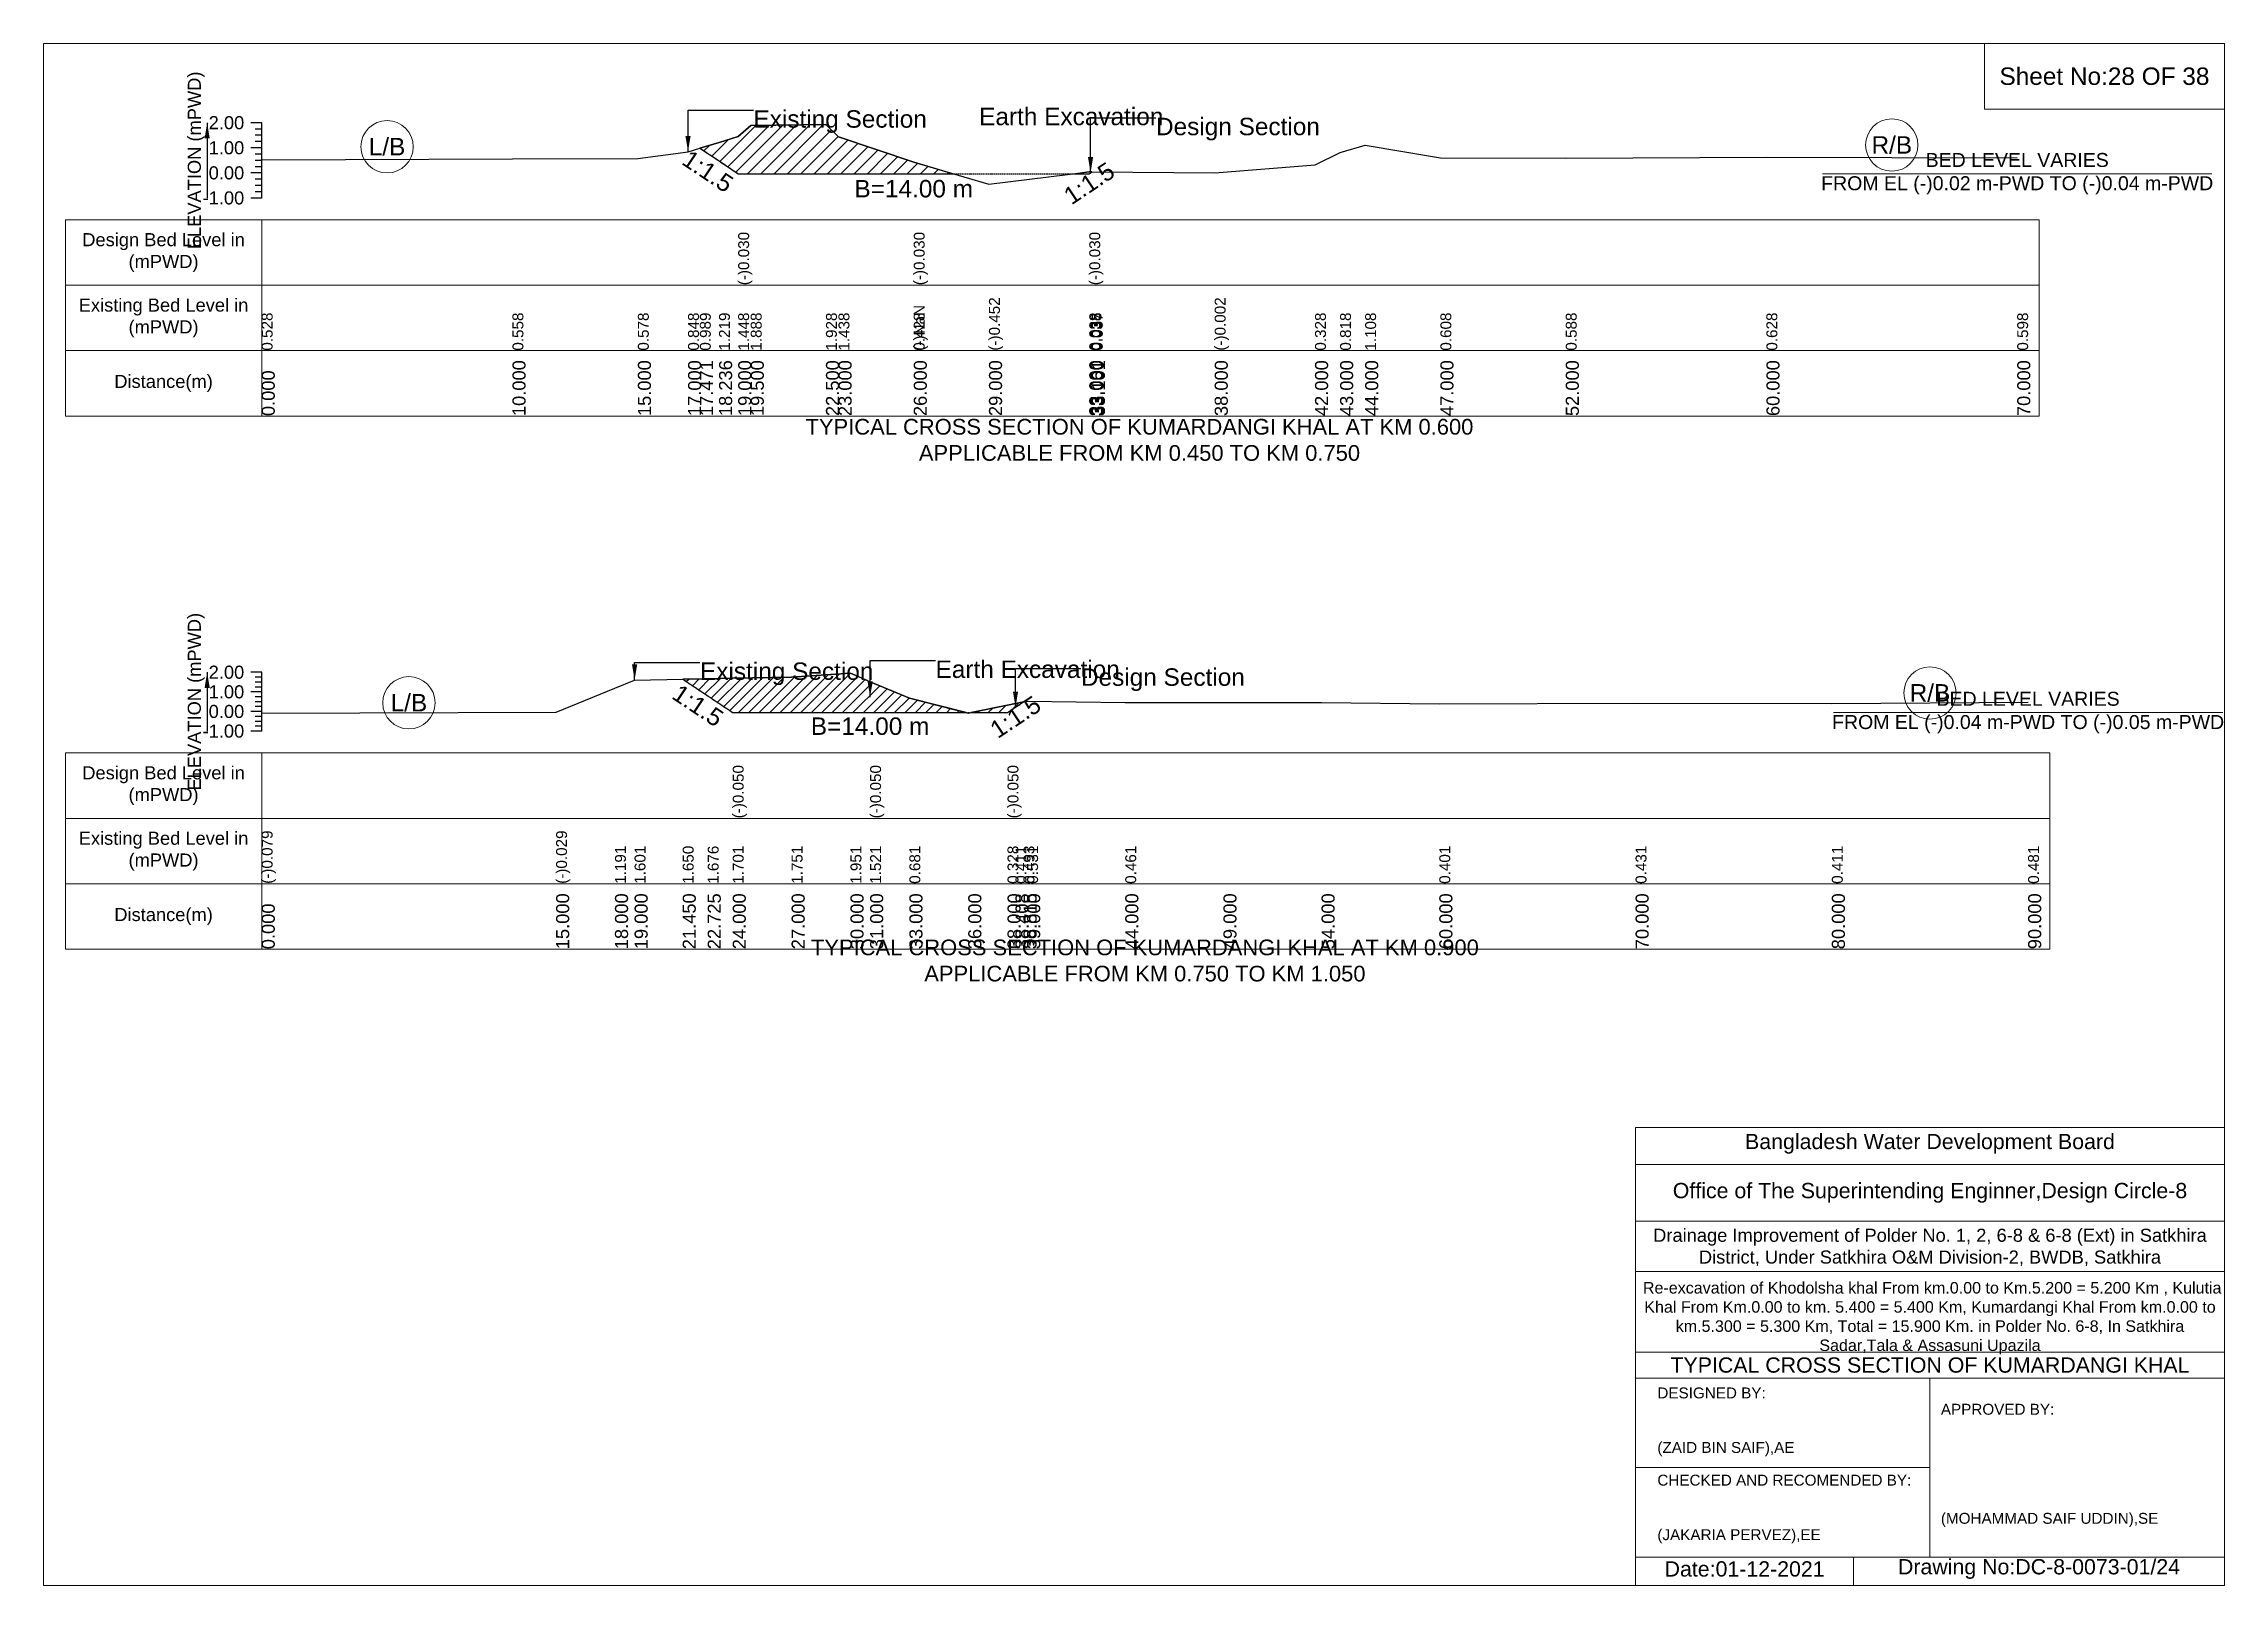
# Model space of a CAD drawing. Header units: inches. Extents: x 93000 to 476000, y -4242 to 0.
# Drawn here: x 370000 to 376000, y -4242 to 0 of the extents above; entities that cross this region are included whole.
import ezdxf

# ---------------------------------------------------------------- set-up
doc = ezdxf.new("R2010")
doc.units = ezdxf.units.IN
doc.header["$LTSCALE"] = 7
doc.header["$MEASUREMENT"] = 0
doc.linetypes.add('DASHED', pattern=[0.75, 0.5, -0.25])
for name, color, linetype, lineweight in [('Cross section Data Border', 7, 'Continuous', 9), ('Cross Section Labels', 7, 'Continuous', 9), ('Design_Bed_Level for Xsection', 7, 'DASHED', 25), ('Existing_Bed_Level for Xsection', 7, 'Continuous', 25), ('Long Section Labels', 7, 'Continuous', 9)]:
    doc.layers.add(name, color=color, linetype=linetype, lineweight=lineweight)
doc.styles.get("Standard").update_dxf_attribs({"font": 'arial.ttf'})
doc.dimstyles.get("Standard").update_dxf_attribs({"dimtxt": 0.18, "dimasz": 0.18, "dimexe": 0.18, "dimexo": 0.0625, "dimgap": 0.09, "dimtad": 0, "dimtih": 1, "dimtoh": 1, "dimdec": 4, "dimzin": 0, "dimdsep": 46, "dimtxsty": 'Standard', "dimcen": 0.09, "dimadec": 0, "dimazin": 0, "dimtfac": 1, "dimtdec": 4, "dimtofl": 0, "dimtmove": 0, "dimatfit": 3, "dimfxl": 1, "dimtolj": 1, "dimtzin": 0, "dimarcsym": 0})

msp = doc.modelspace()

# ---------------------------------------------------------------- texts
at = {"layer": 'Cross section Data Border', "attachment_point": 5}
for s, insert, char_height in [('Sheet No:28 OF 38', (375670, -90), 48), ('Bangladesh Water Development Board', (375190, -3027), 42), ('Office of The Superintending Enginner,Design Circle-8', (375190, -3162), 42)]:
    msp.add_mtext(s, dxfattribs=dict(at, insert=insert, char_height=char_height))
at = {"layer": 'Cross section Data Border'}
for s, insert, char_height, width, attachment_point in [('Design Bed Level in (mPWD)', (370330, -574.8), 36, 480, 5), ('Existing Bed Level in (mPWD)', (370330, -754.8), 36, 480, 5), ('Distance(m)', (370330, -934.8), 36, 480, 5), ('Design Bed Level in (mPWD)', (370330, -2041.7), 36, 480, 5), ('Existing Bed Level in (mPWD)', (370330, -2221.7), 36, 480, 5), ('Distance(m)', (370330, -2401.7), 36, 480, 5), ('Drainage Improvement of Polder No. 1, 2, 6-8 & 6-8 (Ext) in Satkhira District, Under Satkhira O&M Division-2, BWDB, Satkhira', (375190, -3312), 36, 1680, 5), (' Re-excavation of Khodolsha khal From km.0.00 to Km.5.200 = 5.200 Km , Kulutia Khal From Km.0.00 to km. 5.400 = 5.400 Km, Kumardangi Khal From km.0.00 to km.5.300 = 5.300 Km, Total = 15.900 Km. in Polder No. 6-8, In Satkhira Sadar,Tala & Assasuni Upazila', (375190, -3507), 31.6143, 1620, 5), ('TYPICAL CROSS SECTION OF KUMARDANGI KHAL', (375190, -3636), 42, 1680, 5), ('DESIGNED BY:^J^J^J(ZAID BIN SAIF),AE', (374440, -3792), 30, 840, 4), ('APPROVED BY:^J^J^J^J^J^J(MOHAMMAD SAIF UDDIN),SE', (375220, -3912), 30, 840, 4), ('CHECKED AND RECOMENDED BY:^J^J^J(JAKARIA PERVEZ),EE', (374440, -4032), 30, 840, 4), ('Date:01-12-2021', (374680, -4197), 42, 840, 5), ('Drawing No:DC-8-0073-01/24', (375490, -4197), 42, 1320, 5)]:
    msp.add_mtext(s, dxfattribs=dict(at, insert=insert, char_height=char_height, width=width, attachment_point=attachment_point))
at = {"layer": 'Cross Section Labels'}
for s, insert, char_height, attachment_point in [('Earth Excavation', (372574, -176.4), 48, 1), ('Existing Section', (371953, -183.3), 48, 1), ('Design Section', (373060.5, -204), 48, 1), ('L/B', (370945, -283.8), 48, 5), ('R/B', (375085, -279), 48, 5), ('BED LEVEL VARIES ^JFROM EL (-)0.02 m-PWD TO (-)0.04 m-PWD', (375430, -357.9), 38.4, 5), ('B=14.00 m', (372394, -375.1), 48, 2), ('TYPICAL CROSS SECTION OF KUMARDANGI KHAL AT KM 0.600^JAPPLICABLE FROM KM 0.450 TO KM 0.750', (373015, -1090.5), 43.2, 5), ('Existing Section', (371806, -1702.7), 48, 1), ('Earth Excavation', (372454, -1697.3), 48, 1), ('Design Section', (372854, -1718.9), 48, 1), ('L/B', (371005, -1813.7), 48, 5), ('BED LEVEL VARIES ^JFROM EL (-)0.04 m-PWD TO (-)0.05 m-PWD', (375460, -1840.4), 38.4, 5), ('R/B', (375190, -1786.7), 48, 5), ('B=14.00 m', (372274, -1853.9), 48, 2), ('TYPICAL CROSS SECTION OF KUMARDANGI KHAL AT KM 0.900^JAPPLICABLE FROM KM 0.750 TO KM 1.050', (373030, -2523), 43.2, 5)]:
    msp.add_mtext(s, dxfattribs=dict(at, insert=insert, char_height=char_height, attachment_point=attachment_point))
at = {"layer": 'Cross Section Labels', "char_height": 48, "attachment_point": 2}
for insert, rotation in [((371841, -331.3), 326.30993), ((372863.2, -364.2), 33.69007), ((371813.7, -1801.3), 326.30993), ((372660.5, -1832.5), 33.69007)]:
    msp.add_mtext('1:1.5', dxfattribs=dict(at, insert=insert, rotation=rotation))
at = {"layer": 'Existing_Bed_Level for Xsection', "char_height": 36, "attachment_point": 5, "rotation": 90}
for insert in [(370420, -321.3), (370420, -1810.7)]:
    msp.add_mtext('ELEVATION (mPWD)', dxfattribs=dict(at, insert=insert))
at = {"layer": 'Existing_Bed_Level for Xsection', "char_height": 36, "attachment_point": 6}
for s, insert in [('2.00', (370552, -217.8)), ('1.00', (370552, -286.8)), ('0.00', (370552, -355.8)), ('-1.00', (370552, -424.8)), ('2.00', (370552, -1729.7)), ('1.00', (370552, -1783.7)), ('0.00', (370552, -1837.7)), ('-1.00', (370552, -1891.7))]:
    msp.add_mtext(s, dxfattribs=dict(at, insert=insert))
at = {"layer": 'Long Section Labels', "attachment_point": 1, "rotation": 90}
for s, insert, char_height in [('(-)0.030', (371911, -664.8), 30), ('(-)0.030', (372394, -664.8), 30), ('(-)0.030', (372877, -664.8), 30), ('(-)0.452', (372601, -844.8), 30), ('(-)0.002', (373222, -844.8), 30), ('0.528', (370600, -844.8), 30), ('0.558', (371290, -844.8), 30), ('0.578', (371635, -844.8), 30), ('0.848', (371773, -844.8), 30), ('0.989', (371805.5, -844.8), 30), ('1.219', (371858.3, -844.8), 30), ('1.448', (371911, -844.8), 30), ('1.448', (371911, -844.8), 30), ('1.448', (371911, -844.8), 30), ('1.888', (371945.5, -844.8), 30), ('1.928', (372152.5, -844.8), 30), ('1.438', (372187, -844.8), 30), ('(-)NaN', (372394, -844.8), 30), ('0.428', (372394, -844.8), 30), ('0.428', (372394, -844.8), 30), ('0.038', (372877, -844.8), 30), ('0.038', (372877, -844.8), 30), ('0.038', (372877, -844.8), 30), ('0.038', (372880.5, -844.8), 30), ('0.037', (372884, -844.8), 30), ('0.328', (373498, -844.8), 30), ('0.818', (373567, -844.8), 30), ('1.108', (373636, -844.8), 30), ('0.608', (373843, -844.8), 30), ('0.588', (374188, -844.8), 30), ('0.628', (374740, -844.8), 30), ('0.598', (375430, -844.8), 30), ('10.000', (371290, -1024.8), 36), ('15.000', (371635, -1024.8), 36), ('17.000', (371773, -1024.8), 36), ('17.471', (371805.5, -1024.8), 36), ('18.236', (371858.3, -1024.8), 36), ('19.000', (371911, -1024.8), 36), ('19.000', (371911, -1024.8), 36), ('19.000', (371911, -1024.8), 36), ('19.500', (371945.5, -1024.8), 36), ('22.500', (372152.5, -1024.8), 36), ('23.000', (372187, -1024.8), 36), ('26.000', (372394, -1024.8), 36), ('26.000', (372394, -1024.8), 36), ('26.000', (372394, -1024.8), 36), ('29.000', (372601, -1024.8), 36), ('33.000', (372877, -1024.8), 36), ('33.000', (372877, -1024.8), 36), ('33.000', (372877, -1024.8), 36), ('33.050', (372880.5, -1024.8), 36), ('33.101', (372884, -1024.8), 36), ('38.000', (373222, -1024.8), 36), ('42.000', (373498, -1024.8), 36), ('43.000', (373567, -1024.8), 36), ('44.000', (373636, -1024.8), 36), ('47.000', (373843, -1024.8), 36), ('52.000', (374188, -1024.8), 36), ('60.000', (374740, -1024.8), 36), ('70.000', (375430, -1024.8), 36), ('0.000', (370600, -1024.8), 36), ('(-)0.050', (371896, -2131.7), 30), ('(-)0.050', (372274, -2131.7), 30), ('(-)0.050', (372652, -2131.7), 30), ('(-)0.079', (370600, -2311.7), 30), ('(-)0.079', (370600, -2311.7), 30), ('(-)0.029', (371410, -2311.7), 30), ('1.191', (371572, -2311.7), 30), ('1.601', (371626, -2311.7), 30), ('1.650', (371758.3, -2311.7), 30), ('1.676', (371827.2, -2311.7), 30), ('1.701', (371896, -2311.7), 30), ('1.701', (371896, -2311.7), 30), ('1.701', (371896, -2311.7), 30), ('1.751', (372058, -2311.7), 30), ('1.951', (372220, -2311.7), 30), ('1.521', (372274, -2311.7), 30), ('1.521', (372274, -2311.7), 30), ('1.521', (372274, -2311.7), 30), ('0.681', (372382, -2311.7), 30), ('0.328', (372652, -2311.7), 30), ('0.328', (372652, -2311.7), 30), ('0.328', (372652, -2311.7), 30), ('0.411', (372674, -2311.7), 30), ('0.493', (372696, -2311.7), 30), ('0.531', (372706, -2311.7), 30), ('0.461', (372976, -2311.7), 30), ('0.461', (372976, -2311.7), 30), ('0.461', (372976, -2311.7), 30), ('0.401', (373840, -2311.7), 30), ('0.431', (374380, -2311.7), 30), ('0.411', (374920, -2311.7), 30), ('0.481', (375460, -2311.7), 30), ('15.000', (371410, -2491.7), 36), ('18.000', (371572, -2491.7), 36), ('19.000', (371626, -2491.7), 36), ('21.450', (371758.3, -2491.7), 36), ('24.000', (371896, -2491.7), 36), ('24.000', (371896, -2491.7), 36), ('24.000', (371896, -2491.7), 36), ('27.000', (372058, -2491.7), 36), ('30.000', (372220, -2491.7), 36), ('31.000', (372274, -2491.7), 36), ('31.000', (372274, -2491.7), 36), ('31.000', (372274, -2491.7), 36), ('33.000', (372382, -2491.7), 36), ('36.000', (372544, -2491.7), 36), ('38.000', (372652, -2491.7), 36), ('38.000', (372652, -2491.7), 36), ('38.000', (372652, -2491.7), 36), ('39.000', (372706, -2491.7), 36), ('44.000', (372976, -2491.7), 36), ('49.000', (373246, -2491.7), 36), ('54.000', (373516, -2491.7), 36), ('60.000', (373840, -2491.7), 36), ('70.000', (374380, -2491.7), 36), ('80.000', (374920, -2491.7), 36), ('90.000', (375460, -2491.7), 36), ('0.000', (370600, -2491.7), 36), ('22.725', (371827.2, -2491.7), 36), ('38.408', (372674, -2491.7), 36), ('38.815', (372696, -2491.7), 36)]:
    msp.add_mtext(s, dxfattribs=dict(at, insert=insert, char_height=char_height))

# ---------------------------------------------------------------- hatches: boundary and pattern name
at = {"layer": 'Existing_Bed_Level for Xsection'}
h = msp.add_hatch(dxfattribs=at)
h.set_pattern_fill('ANSI31', color=256, scale=207, style=0)
h.paths.add_polyline_path([(371805.5, -287.5), (371858.3, -322.7), (371911, -357.9), (371945.5, -357.9), (372152.5, -357.9), (372187, -357.9), (372394, -357.9), (372501.7, -357.9), (372394, -326.3), (372187, -256.6), (372152.5, -222.8), (371945.5, -225.5), (371911, -255.9), (371858.3, -271.7)])
h = msp.add_hatch(dxfattribs=at)
h.set_pattern_fill('ANSI31', color=256, scale=207, style=0)
h.paths.add_polyline_path([(372838.7, -357.9), (372877, -357.9), (372880.5, -355.6), (372884, -353.2), (372880.5, -353.2), (372877, -353.2)])
h = msp.add_hatch(dxfattribs=at)
h.set_pattern_fill('ANSI31', color=256, scale=162, style=0)
h.paths.add_polyline_path([(371758.3, -1748.6), (371827.2, -1794.5), (371896, -1840.4), (372058, -1840.4), (372220, -1840.4), (372274, -1840.4), (372382, -1840.4), (372537.8, -1840.4), (372382, -1801), (372274, -1755.6), (372220, -1732.4), (372058, -1743.2), (371896, -1745.9), (371827.2, -1747.3)])
h = msp.add_hatch(dxfattribs=at)
h.set_pattern_fill('ANSI31', color=256, scale=162, style=0)
h.paths.add_polyline_path([(372551.7, -1840.4), (372652, -1840.4), (372674, -1825.8), (372696, -1811.1), (372674, -1815.6), (372652, -1820)])

# ---------------------------------------------------------------- linework, layer by layer
at = {"layer": 'Cross section Data Border'}
for points in [[(370000, 0), (376000, 0), (376000, -4242), (370000, -4242)], [(375340, 0), (376000, 0), (376000, -180), (375340, -180)], [(370060, -484.8), (375490, -484.8), (375490, -1024.8), (370060, -1024.8)], [(370060, -1951.7), (375520, -1951.7), (375520, -2491.7), (370060, -2491.7)]]:
    msp.add_lwpolyline(points, close=True, dxfattribs=at)
for points in [[(370600, -484.8), (370600, -1024.8)], [(370060, -664.8), (375490, -664.8)], [(370060, -844.8), (375490, -844.8)], [(370600, -1951.7), (370600, -2491.7)], [(370060, -2131.7), (375520, -2131.7)], [(370060, -2311.7), (375520, -2311.7)], [(374380, -4242), (374380, -2982), (376000, -2982)], [(374380, -3084), (376000, -3084)], [(374380, -3240), (376000, -3240)], [(374380, -3378), (376000, -3378)], [(374380, -3600), (376000, -3600)], [(374380, -3672), (376000, -3672)], [(375190, -3672), (375190, -4164)], [(374380, -3918), (375190, -3918)], [(374380, -4164), (376000, -4164)], [(374980, -4164), (374980, -4242)]]:
    msp.add_lwpolyline(points, dxfattribs=at)
at = {"layer": 'Cross Section Labels'}
for points in [[(374894.2, -357.9), (375965.8, -357.9)], [(374924.2, -1840.4), (375995.8, -1840.4)]]:
    msp.add_lwpolyline(points, dxfattribs=at)
for centre in [(370945, -283.8), (375085, -279), (375190, -1786.7), (371005, -1813.7)]:
    msp.add_circle(centre, 72, dxfattribs=at)
at = {"layer": 'Design_Bed_Level for Xsection'}
for points in [[(371805.5, -287.5), (371858.3, -322.7), (371911, -357.9), (372394, -357.9), (372877, -357.9), (372880.5, -355.6), (372884, -353.2)], [(371758.3, -1748.6), (371827.2, -1794.5), (371896, -1840.4), (372274, -1840.4), (372652, -1840.4), (372674, -1825.8), (372696, -1811.1)]]:
    msp.add_lwpolyline(points, dxfattribs=at)
at = {"layer": 'Existing_Bed_Level for Xsection'}
for points in [[(370600, -217.8), (370570, -217.8)], [(370600, -235.1), (370582, -235.1)], [(370600, -424.8), (370600, -355.8), (370600, -286.8), (370600, -217.8)], [(370600, -319.4), (371290, -317.3), (371635, -315.9), (371773, -297.3), (371805.5, -287.5), (371858.3, -271.7), (371911, -255.9), (371911, -255.9), (371945.5, -225.5), (372152.5, -222.8), (372187, -256.6), (372394, -326.3), (372394, -326.3), (372601, -387), (372877, -353.2), (372877, -353.2), (372880.5, -353.2), (372884, -353.2), (373222, -355.9), (373498, -333.2), (373567, -299.4), (373636, -279.4), (373843, -313.9), (374188, -315.2), (374740, -312.5), (375430, -314.6)], [(370600, -286.8), (370570, -286.8)], [(370600, -252.3), (370582, -252.3)], [(370600, -269.6), (370582, -269.6)], [(370600, -355.8), (370570, -355.8)], [(370600, -304.1), (370582, -304.1)], [(370600, -321.3), (370582, -321.3)], [(370600, -338.6), (370582, -338.6)], [(370600, -373.1), (370582, -373.1)], [(370600, -390.3), (370582, -390.3)], [(370600, -407.6), (370582, -407.6)], [(370600, -424.8), (370570, -424.8)], [(370600, -1729.7), (370570, -1729.7)], [(370600, -1891.7), (370600, -1837.7), (370600, -1783.7), (370600, -1729.7)], [(370600, -1842), (371410, -1839.3), (371572, -1773.4), (371626, -1751.3), (371758.3, -1748.6), (371827.2, -1747.3), (371896, -1745.9), (371896, -1745.9), (372058, -1743.2), (372220, -1732.4), (372274, -1755.6), (372274, -1755.6), (372382, -1801), (372544, -1842), (372652, -1820), (372652, -1820), (372674, -1815.6), (372696, -1811.1), (372706, -1809.1), (372976, -1812.8), (373246, -1812.8), (373516, -1812.8), (373840, -1816.1), (374380, -1814.5), (374920, -1815.5), (375460, -1811.8)], [(370600, -1783.7), (370570, -1783.7)], [(370600, -1743.2), (370582, -1743.2)], [(370600, -1756.7), (370582, -1756.7)], [(370600, -1770.2), (370582, -1770.2)], [(370600, -1797.2), (370582, -1797.2)], [(370600, -1837.7), (370570, -1837.7)], [(370600, -1810.7), (370582, -1810.7)], [(370600, -1824.2), (370582, -1824.2)], [(370600, -1851.2), (370582, -1851.2)], [(370600, -1891.7), (370570, -1891.7)], [(370600, -1864.7), (370582, -1864.7)], [(370600, -1878.2), (370582, -1878.2)]]:
    msp.add_lwpolyline(points, dxfattribs=at)
for points in [[(371805.5, -287.5), (371858.3, -322.7), (371911, -357.9), (371911, -357.9), (371945.5, -357.9), (372152.5, -357.9), (372187, -357.9), (372394, -357.9), (372394, -357.9), (372501.7, -357.9), (372394, -326.3), (372394, -326.3), (372187, -256.6), (372152.5, -222.8), (371945.5, -225.5), (371911, -255.9), (371911, -255.9), (371858.3, -271.7)], [(372838.7, -357.9), (372877, -357.9), (372877, -357.9), (372880.5, -355.6), (372884, -353.2), (372880.5, -353.2), (372877, -353.2), (372877, -353.2)], [(371758.3, -1748.6), (371758.3, -1748.6), (371827.2, -1794.5), (371896, -1840.4), (371896, -1840.4), (372058, -1840.4), (372220, -1840.4), (372274, -1840.4), (372274, -1840.4), (372382, -1840.4), (372537.8, -1840.4), (372382, -1801), (372274, -1755.6), (372274, -1755.6), (372220, -1732.4), (372058, -1743.2), (371896, -1745.9), (371896, -1745.9), (371827.2, -1747.3), (371758.3, -1748.6)], [(372551.7, -1840.4), (372652, -1840.4), (372652, -1840.4), (372674, -1825.8), (372696, -1811.1), (372674, -1815.6), (372652, -1820), (372652, -1820)]]:
    msp.add_lwpolyline(points, close=True, dxfattribs=at)

msp.set_redraw_order([(e.dxf.handle, doc.entitydb.next_handle()) for e in msp.query("TEXT MTEXT ATTDEF DIMENSION ARC_DIMENSION")])  # texts and dimensions are drawn at this point

# ---------------------------------------------------------------- leaders
at = {"layer": 'Cross Section Labels', "annotation_type": 0, "has_hookline": 1, "hookline_direction": 0}
for points, text_width in [([(371773, -297.3), (371773, -183.3), (371952.9, -183.3)], 467.2), ([(372880.5, -355.6), (372880.5, -204), (373060.4, -204)], 441.2), ([(371626, -1751.3), (371626, -1702.7), (371805.9, -1702.7)], 467.2), ([(372274, -1798), (372274, -1697.3), (372453.9, -1697.3)], 497), ([(372674, -1825.8), (372674, -1718.9), (372853.9, -1718.9)], 441.2)]:
    msp.add_leader(points, dimstyle='Standard', override={"dimasz": 43.2}, dxfattribs=dict(at, text_width=text_width))
at = {"layer": 'Existing_Bed_Level for Xsection'}
for points in [[(370450, -217.8), (370450, -424.8)], [(370450, -1729.7), (370450, -1891.7)]]:
    msp.add_leader(points, dimstyle='Standard', override={"dimasz": 43.2}, dxfattribs=at)

doc.saveas('drawing.dxf')
